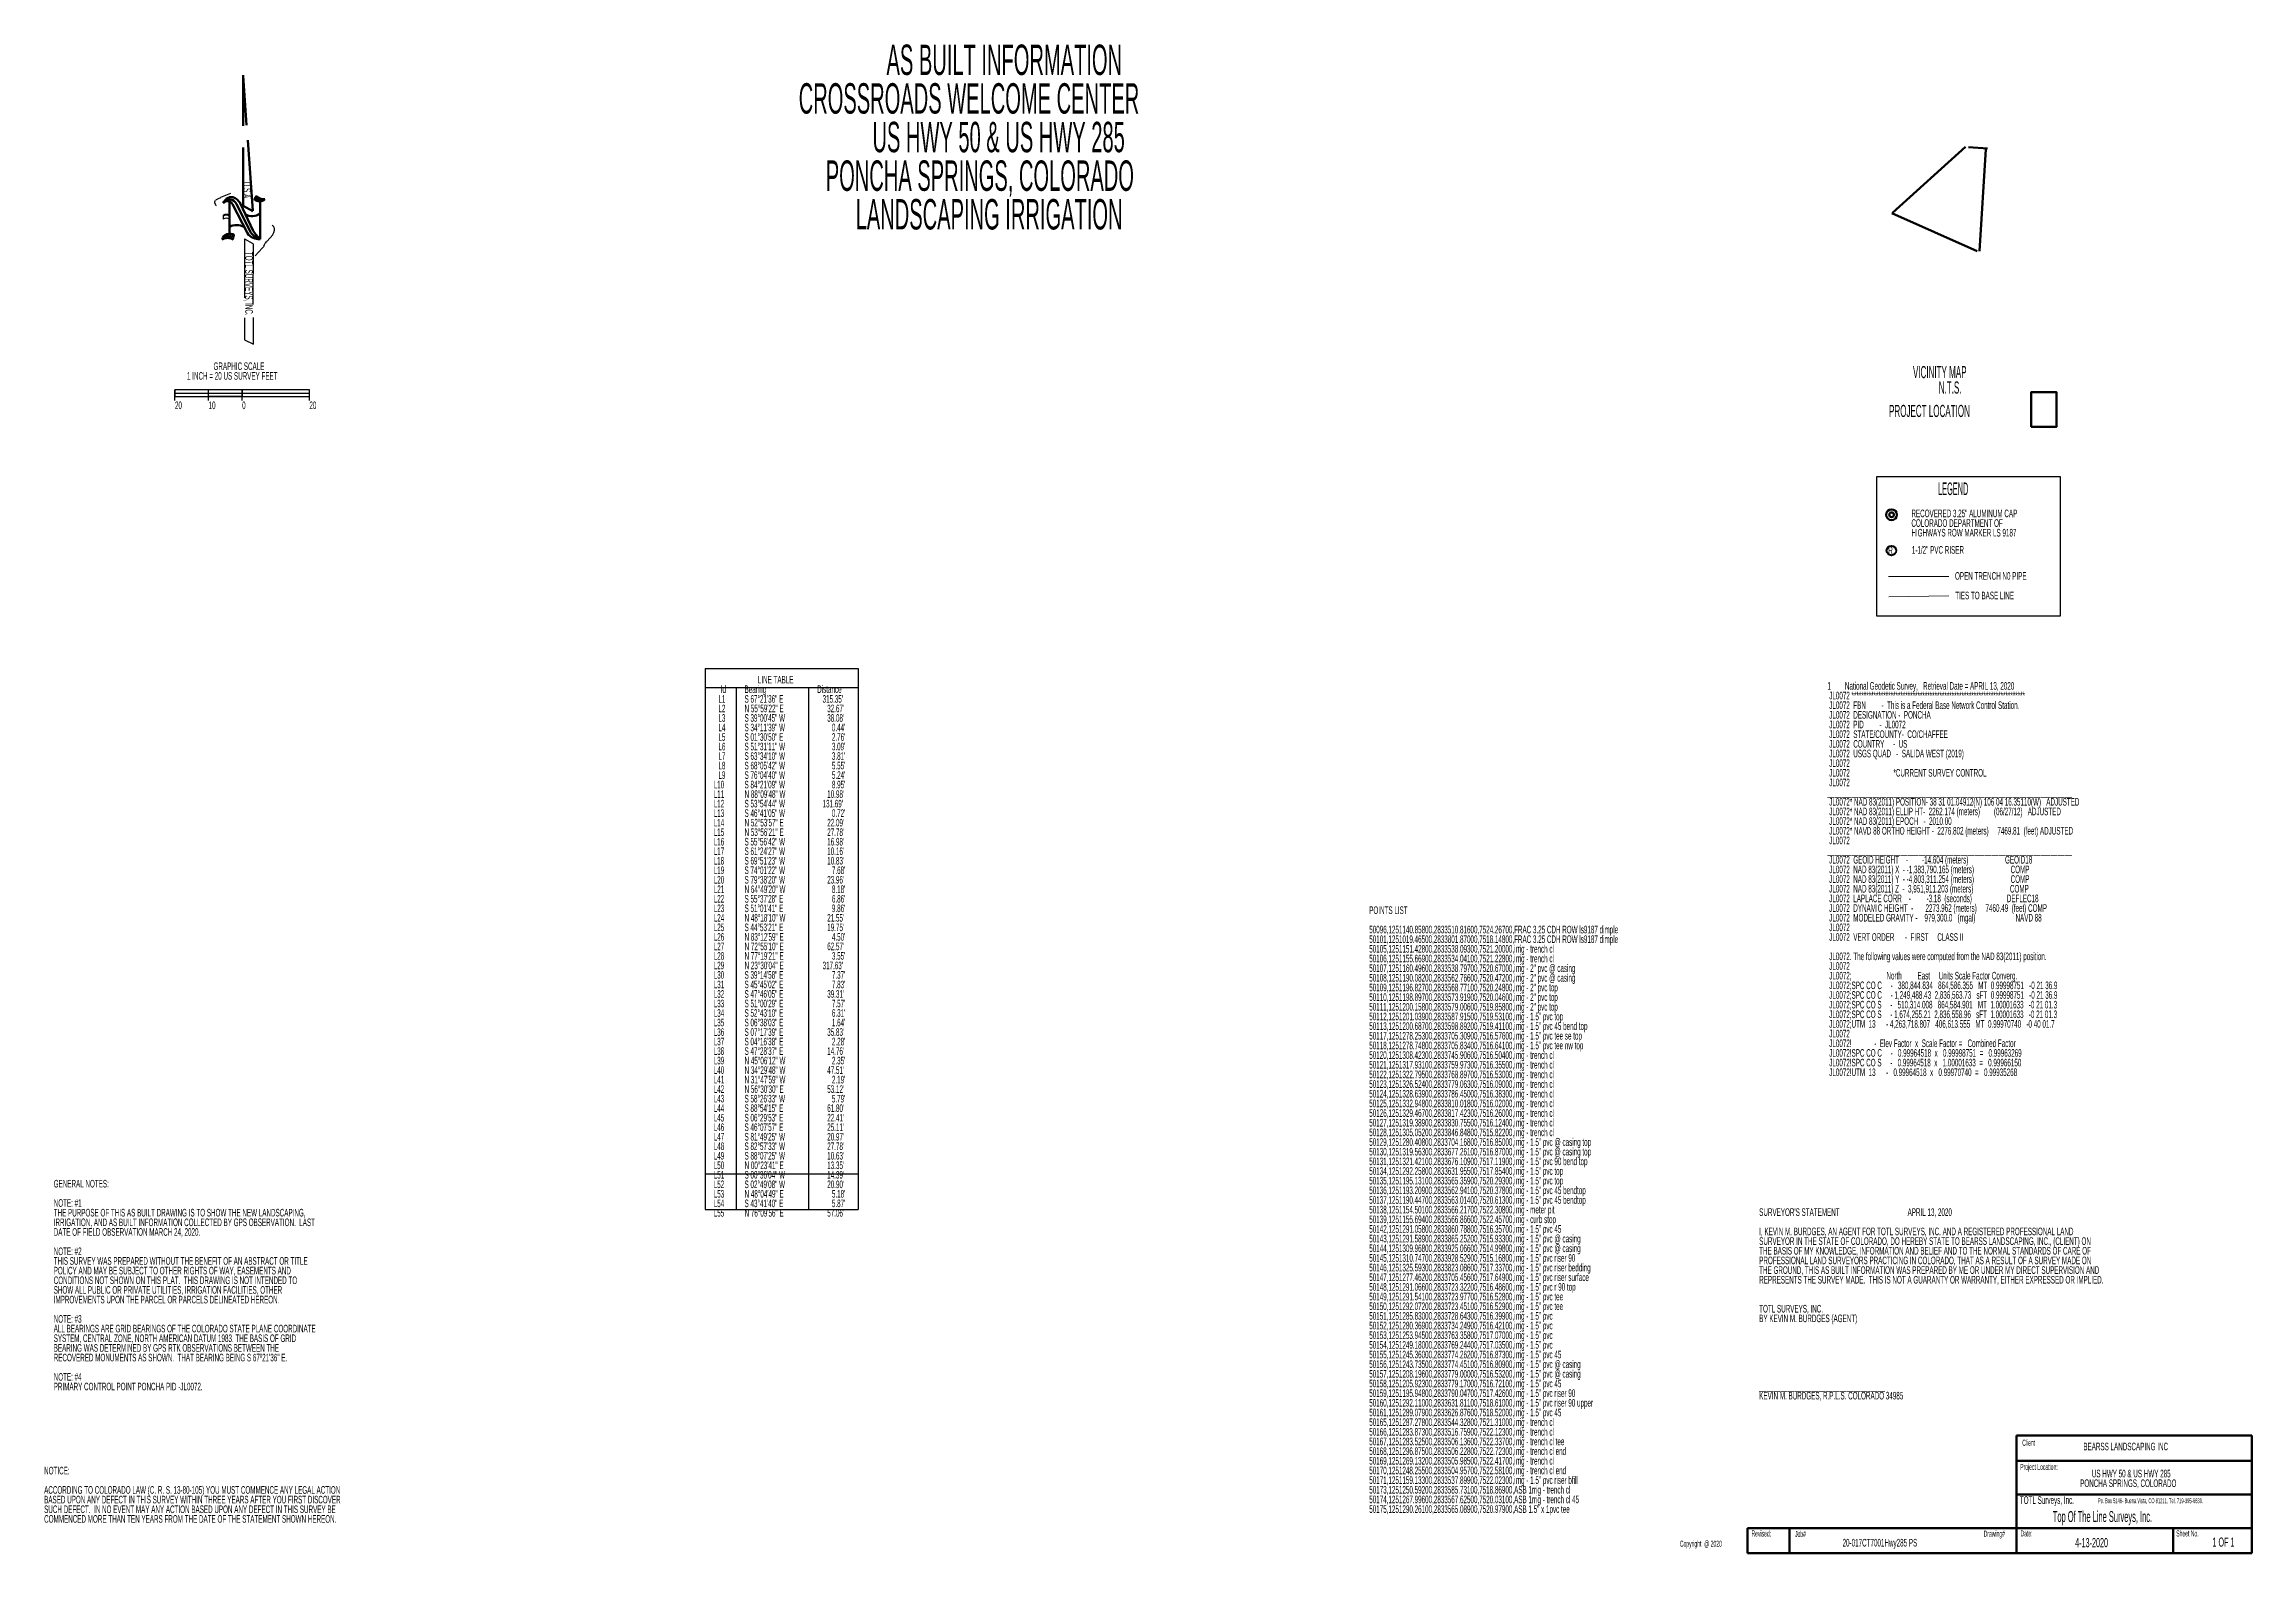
# Model space of a CAD drawing. Extents: x 2835785 to 2851632, y 1243954 to 1251877.
# Drawn here: x 2847915 to 2848900, y 1248476 to 1249150 of the extents above; entities that cross this region are included whole.
import ezdxf

# ---------------------------------------------------------------- set-up
doc = ezdxf.new("R2010")
doc.units = 0
doc.header["$MEASUREMENT"] = 0
doc.linetypes.add('Dash4', pattern=[135.014071, 45.004689, -45.004689, 45.004689, -3.35311e-06])
doc.linetypes.add('Dot1', pattern=[50.258159, 13.706771, -22.844618, 13.706771])
for name, color, linetype, true_color in [('Dot_Layer', 7, 'Continuous', 0x000000), ('Irrigation', 4, 'Continuous', 0x00ffff), ('Layout', 5, 'Continuous', 0x0000ff), ('table', 4, 'Continuous', 0x00ffff), ('Text', 5, 'Continuous', 0x0000ff)]:
    doc.layers.add(name, color=color, linetype=linetype, true_color=true_color)

msp = doc.modelspace()

# ---------------------------------------------------------------- texts
at = {"layer": 'Irrigation', "width": 0.493735}
msp.add_text('R', height=3.39, dxfattribs=at).set_placement((2848737.99, 1248922.63))
at = {"layer": 'Layout'}
for s, height, width, p in [('AS BUILT INFORMATION', 13.5783, 0.493958, (2848290.85, 1249136.65)), ('CROSSROADS WELCOME CENTER', 13.5783, 0.493958, (2848251.67, 1249119.4)), ('US HWY 50 & US HWY 285', 13.5783, 0.493958, (2848284.58, 1249102.15)), ('PONCHA SPRINGS, COLORADO', 13.5783, 0.493958, (2848263.75, 1249084.91)), ('LANDSCAPING IRRIGATION ', 13.5783, 0.493958, (2848277.09, 1249067.66)), ('1 INCH = 20 US SURVEY FEET', 3.395, 0.493735, (2847978.65, 1249000.58)), ('GRAPHIC SCALE', 3.395, 0.493735, (2847990.47, 1249004.9)), ('VICINITY MAP', 5.4317, 0.493846, (2848749, 1249001.27)), ('N.T.S.', 5.432, 0.493846, (2848760.5, 1248994.37)), ('20', 3.395, 0.493735, (2847973.27, 1248987.45)), ('10', 3.395, 0.493735, (2847988.27, 1248987.45)), ('0', 3.39, 0.493735, (2848003.27, 1248987.45)), ('20', 3.395, 0.493735, (2848033.27, 1248987.45)), ('PROJECT LOCATION', 5.4317, 0.493846, (2848738.33, 1248983.91)), ('LEGEND', 5.628, 0.40061, (2848760.23, 1248949.06)), ('COLORADO DEPARTMENT OF ', 3.395, 0.493735, (2848748.31, 1248934.87)), ('RECOVERED 3.25" ALUMINUM CAP ', 3.395, 0.493735, (2848748.31, 1248939.18)), ('HIGHWAYS ROW MARKER LS 9187', 3.395, 0.493735, (2848748.31, 1248930.56)), ('1-1/2" PVC RISER', 3.395, 0.493735, (2848748.51, 1248922.88)), ('OPEN TRENCH N0 PIPE', 3.395, 0.493735, (2848767.76, 1248911.26)), ('TIES TO BASE LINE', 3.395, 0.493735, (2848767.89, 1248902.52)), ('50096,1251140.85800,2833510.81600,7524.26700,FRAC 3.25 CDH ROW ls9187 dimple', 3.395, 0.493735, (2848506.32, 1248753.35)), ('POINTS LIST', 3.395, 0.493735, (2848506.32, 1248761.98)), ('50101,1251019.46500,2833801.87000,7518.14800,FRAC 3.25 CDH ROW ls9187 dimple', 3.395, 0.493735, (2848506.32, 1248749.04)), ('50105,1251151.42800,2833538.09300,7521.20000,irrig - trench cl', 3.395, 0.493735, (2848506.32, 1248744.73)), ('50106,1251155.66900,2833534.04100,7521.22800,irrig - trench cl', 3.395, 0.493735, (2848506.32, 1248740.41)), ('50107,1251160.49600,2833538.79700,7520.67000,irrig - 2" pvc @ casing', 3.395, 0.493735, (2848506.32, 1248736.1)), ('50108,1251190.08200,2833562.76600,7520.47200,irrig - 2" pvc @ casing', 3.395, 0.493735, (2848506.32, 1248731.79)), ('50109,1251196.82700,2833568.77100,7520.24800,irrig - 2" pvc top', 3.395, 0.493735, (2848506.32, 1248727.47)), ('50110,1251198.89700,2833573.91900,7520.04600,irrig - 2" pvc top', 3.395, 0.493735, (2848506.32, 1248723.16)), ('50111,1251200.15800,2833579.00600,7519.85800,irrig - 2" pvc top', 3.395, 0.493735, (2848506.32, 1248718.85)), ('50112,1251201.03900,2833587.91500,7519.53100,irrig - 1.5" pvc top', 3.395, 0.493735, (2848506.32, 1248714.53)), ('50113,1251200.68700,2833598.89200,7519.41100,irrig - 1.5" pvc 45 bend top', 3.395, 0.493735, (2848506.32, 1248710.22)), ('50117,1251278.25300,2833705.30900,7516.57600,irrig - 1.5" pvc tee se top', 3.395, 0.493735, (2848506.32, 1248705.91)), ('50118,1251278.74800,2833705.83400,7516.64100,irrig - 1.5" pvc tee nw top', 3.395, 0.493735, (2848506.32, 1248701.59)), ('50120,1251308.42300,2833745.90600,7516.50400,irrig - trench cl', 3.395, 0.493735, (2848506.32, 1248697.28)), ('50121,1251317.93100,2833759.97300,7516.35500,irrig - trench cl', 3.395, 0.493735, (2848506.32, 1248692.97)), ('50122,1251322.79500,2833768.89700,7516.53000,irrig - trench cl', 3.395, 0.493735, (2848506.32, 1248688.65)), ('50123,1251326.52400,2833779.06300,7516.09000,irrig - trench cl', 3.395, 0.493735, (2848506.32, 1248684.34)), ('50124,1251328.63900,2833786.45000,7516.38300,irrig - trench cl', 3.395, 0.493735, (2848506.32, 1248680.03)), ('50125,1251332.94800,2833810.01800,7516.02000,irrig - trench cl', 3.395, 0.493735, (2848506.32, 1248675.71)), ('50126,1251329.46700,2833817.42300,7516.26000,irrig - trench cl', 3.395, 0.493735, (2848506.32, 1248671.4)), ('50127,1251319.38900,2833830.75500,7516.12400,irrig - trench cl', 3.395, 0.493735, (2848506.32, 1248667.09)), ('50128,1251305.05200,2833846.84800,7515.82200,irrig - trench cl', 3.395, 0.493735, (2848506.32, 1248662.77)), ('50129,1251280.40800,2833704.16800,7516.85000,irrig - 1.5" pvc @ casing top', 3.395, 0.493735, (2848506.32, 1248658.46)), ('50130,1251319.56300,2833677.26100,7516.87000,irrig - 1.5" pvc @ casing top', 3.395, 0.493735, (2848506.32, 1248654.15)), ('50131,1251321.42100,2833676.10900,7517.11900,irrig - 1.5" pvc 90 bend top', 3.395, 0.493735, (2848506.32, 1248649.83)), ('50134,1251292.25800,2833631.95500,7517.85400,irrig - 1.5" pvc top', 3.395, 0.493735, (2848506.32, 1248645.52)), ('GENERAL NOTES:', 3.395, 0.493735, (2847919.15, 1248639.86)), ('50135,1251195.13100,2833565.35900,7520.29300,irrig - 1.5" pvc top', 3.395, 0.493735, (2848506.32, 1248641.21)), ('50136,1251193.20900,2833562.94100,7520.37800,irrig - 1.5" pvc 45 bendtop', 3.395, 0.493735, (2848506.32, 1248636.89)), ('THE PURPOSE OF THIS AS BUILT DRAWING IS TO SHOW THE NEW LANDSCAPING, ', 3.395, 0.493735, (2847919.15, 1248626.92)), ('NOTE: #1', 3.395, 0.493735, (2847919.15, 1248631.24)), ('50137,1251190.44700,2833563.01400,7520.61300,irrig - 1.5" pvc 45 bendtop', 3.395, 0.493735, (2848506.32, 1248632.58)), ('50138,1251154.50100,2833566.21700,7522.30800,irrig - meter pit', 3.395, 0.493735, (2848506.32, 1248628.27)), ("SURVEYOR'S STATEMENT                                       APRIL 13, 2020", 3.395, 0.493735, (2848680.37, 1248627.16)), ('DATE OF FIELD OBSERVATION MARCH 24, 2020.', 3.395, 0.493735, (2847919.15, 1248618.3)), ('IRRIGATION, AND AS BUILT INFORMATION COLLECTED BY GPS OBSERVATION.  LAST ', 3.395, 0.493735, (2847919.15, 1248622.61)), ('50139,1251155.69400,2833566.86600,7522.45700,irrig - curb stop', 3.395, 0.493735, (2848506.32, 1248623.95)), ('50142,1251291.05800,2833860.78800,7516.35700,irrig - 1.5" pvc 45', 3.395, 0.493735, (2848506.32, 1248619.64)), ('50143,1251291.58900,2833865.25200,7515.93300,irrig - 1.5" pvc @ casing', 3.395, 0.493735, (2848506.32, 1248615.33)), ('SURVEYOR IN THE STATE OF COLORADO, DO HEREBY STATE TO BEARSS LANDSCAPING, INC., (CLIENT) ON ', 3.395, 0.493735, (2848680.37, 1248614.22)), ('I, KEVIN M. BURDGES, AN AGENT FOR TOTL SURVEYS, INC. AND A REGISTERED PROFESSIONAL LAND ', 3.395, 0.493735, (2848680.37, 1248618.54)), ('THIS SURVEY WAS PREPARED WITHOUT THE BENEFIT OF AN ABSTRACT OR TITLE ', 3.395, 0.493735, (2847919.15, 1248605.36)), ('NOTE: #2', 3.395, 0.493735, (2847919.15, 1248609.67)), ('50144,1251309.96800,2833925.06600,7514.99800,irrig - 1.5" pvc @ casing', 3.395, 0.493735, (2848506.32, 1248611.01)), ('50145,1251310.74700,2833928.52900,7515.16800,irrig - 1.5" pvc riser 90', 3.395, 0.493735, (2848506.32, 1248606.7)), ('THE BASIS OF MY KNOWLEDGE, INFORMATION AND BELIEF AND TO THE NORMAL STANDARDS OF CARE OF ', 3.395, 0.493735, (2848680.37, 1248609.91)), ('PROFESSIONAL LAND SURVEYORS PRACTICING IN COLORADO, THAT AS A RESULT OF A SURVEY MADE ON ', 3.395, 0.493735, (2848680.37, 1248605.6)), ('CONDITIONS NOT SHOWN ON THIS PLAT.  THIS DRAWING IS NOT INTENDED TO ', 3.395, 0.493735, (2847919.15, 1248596.73)), ('POLICY AND MAY BE SUBJECT TO OTHER RIGHTS OF WAY, EASEMENTS AND ', 3.395, 0.493735, (2847919.15, 1248601.04)), ('50146,1251325.59300,2833823.08600,7517.33700,irrig - 1.5" pvc riser bedding', 3.395, 0.493735, (2848506.32, 1248602.39)), ('50147,1251277.46200,2833705.45600,7517.64900,irrig - 1.5" pvc riser surface', 3.395, 0.493735, (2848506.32, 1248598.07)), ('THE GROUND, THIS AS BUILT INFORMATION WAS PREPARED BY ME OR UNDER MY DIRECT SUPERVISION AND ', 3.395, 0.493735, (2848680.37, 1248601.28)), ('REPRESENTS THE SURVEY MADE.  THIS IS NOT A GUARANTY OR WARRANTY, EITHER EXPRESSED OR IMPLIED.', 3.395, 0.493735, (2848680.37, 1248596.97)), ('SHOW ALL PUBLIC OR PRIVATE UTILITIES, IRRIGATION FACILITIES, OTHER ', 3.395, 0.493735, (2847919.15, 1248592.42)), ('IMPROVEMENTS UPON THE PARCEL OR PARCELS DELINEATED HEREON.', 3.395, 0.493735, (2847919.15, 1248588.1)), ('50148,1251291.06600,2833723.32200,7516.48600,irrig - 1.5" pvc r 90 top', 3.395, 0.493735, (2848506.32, 1248593.76)), ('50149,1251291.54100,2833723.97700,7516.52800,irrig - 1.5" pvc tee', 3.395, 0.493735, (2848506.32, 1248589.45)), ('50150,1251292.07200,2833723.45100,7516.52900,irrig - 1.5" pvc tee', 3.395, 0.493735, (2848506.32, 1248585.13)), ('ALL BEARINGS ARE GRID BEARINGS OF THE COLORADO STATE PLANE COORDINATE ', 3.395, 0.493735, (2847919.15, 1248575.16)), ('NOTE: #3', 3.395, 0.493735, (2847919.15, 1248579.48)), ('50151,1251285.83000,2833728.64300,7516.39900,irrig - 1.5" pvc', 3.395, 0.493735, (2848506.32, 1248580.82)), ('50152,1251280.36900,2833734.24900,7516.42100,irrig - 1.5" pvc', 3.395, 0.493735, (2848506.32, 1248576.51)), ('TOTL SURVEYS, INC.', 3.395, 0.493735, (2848680.37, 1248584.03)), ('BY KEVIN M. BURDGES (AGENT)', 3.395, 0.493735, (2848680.37, 1248579.72)), ('SYSTEM, CENTRAL ZONE, NORTH AMERICAN DATUM 1983. THE BASIS OF GRID ', 3.395, 0.493735, (2847919.15, 1248570.85)), ('BEARING WAS DETERMINED BY GPS RTK OBSERVATIONS BETWEEN THE ', 3.395, 0.493735, (2847919.15, 1248566.54)), ('50153,1251253.94500,2833763.35800,7517.07000,irrig - 1.5" pvc', 3.395, 0.493735, (2848506.32, 1248572.19)), ('50154,1251249.18000,2833769.24400,7517.03500,irrig - 1.5" pvc', 3.395, 0.493735, (2848506.32, 1248567.88)), ('RECOVERED MONUMENTS AS SHOWN.  THAT BEARING BEING S 67º21\'36" E.  ', 3.395, 0.493735, (2847919.15, 1248562.22)), ('50155,1251245.36000,2833774.26200,7516.87300,irrig - 1.5" pvc 45', 3.395, 0.493735, (2848506.32, 1248563.57)), ('50156,1251243.73500,2833774.45100,7516.80900,irrig - 1.5" pvc @ casing', 3.395, 0.493735, (2848506.32, 1248559.25)), ('NOTE: #4', 3.395, 0.493735, (2847919.15, 1248553.6)), ('PRIMARY CONTROL POINT PONCHA PID -JL0072.', 3.395, 0.493735, (2847919.15, 1248549.28)), ('50157,1251208.19600,2833779.00000,7516.53200,irrig - 1.5" pvc @ casing', 3.395, 0.493735, (2848506.32, 1248554.94)), ('50158,1251205.92300,2833779.17000,7516.72100,irrig - 1.5" pvc 45', 3.395, 0.493735, (2848506.32, 1248550.63)), ('50159,1251195.94800,2833790.04700,7517.42600,irrig - 1.5" pvc riser 90', 3.395, 0.493735, (2848506.32, 1248546.31)), ('____________________________________', 3.395, 0.493735, (2848680.37, 1248549.52)), ('50160,1251292.11000,2833631.81100,7518.61000,irrig - 1.5" pvc riser 90 upper', 3.395, 0.493735, (2848506.32, 1248542)), ('50161,1251289.07900,2833626.87600,7518.52000,irrig - 1.5" pvc 45', 3.395, 0.493735, (2848506.32, 1248537.69)), ('KEVIN M. BURDGES, R.P.L.S. COLORADO 34985', 3.395, 0.493735, (2848680.37, 1248545.21)), ('50165,1251287.27800,2833544.32800,7521.31000,irrig - trench cl', 3.395, 0.493735, (2848506.32, 1248533.37)), ('50166,1251283.87300,2833516.75900,7522.12300,irrig - trench cl', 3.395, 0.493735, (2848506.32, 1248529.06)), ('50167,1251283.52500,2833506.13600,7522.33700,irrig - trench cl tee', 3.395, 0.493735, (2848506.32, 1248524.75)), ('50168,1251296.87500,2833506.22800,7522.72300,irrig - trench cl end', 3.395, 0.493735, (2848506.32, 1248520.43)), ('50169,1251269.13200,2833505.98500,7522.41700,irrig - trench cl', 3.395, 0.493735, (2848506.32, 1248516.12)), ('Client', 2.715, 0.494403, (2848797.76, 1248524.53)), ('BEARSS LANDSCAPING INC', 3.395, 0.493735, (2848825.04, 1248522.5)), ('NOTICE:', 3.395, 0.493735, (2847914.88, 1248511.73)), ('50170,1251248.25500,2833504.95700,7522.58100,irrig - trench cl end', 3.395, 0.493735, (2848506.32, 1248511.81)), ('50171,1251159.13300,2833537.89900,7522.02300,irrig - 1.5" pvc riser bfill', 3.395, 0.493735, (2848506.32, 1248507.49)), ('Project Location:', 2.715, 0.494403, (2848796.88, 1248513.72)), ('PONCHA SPRINGS, COLORADO', 3.395, 0.493735, (2848823.62, 1248506.1)), ('US HWY 50 & US HWY 285', 3.395, 0.493735, (2848828.83, 1248510.41)), ('ACCORDING TO COLORADO LAW (C. R. S. 13-80-105) YOU MUST COMMENCE ANY LEGAL ACTION ', 3.395, 0.493735, (2847914.88, 1248503.1)), ('BASED UPON ANY DEFECT IN THIS SURVEY WITHIN THREE YEARS AFTER YOU FIRST DISCOVER ', 3.395, 0.493735, (2847914.88, 1248498.79)), ('50173,1251250.59200,2833585.73100,7518.86900,ASB 1rrig - trench cl', 3.395, 0.493735, (2848506.32, 1248503.18)), ('50174,1251267.99600,2833567.62500,7520.03100,ASB 1rrig - trench cl 45', 3.395, 0.493735, (2848506.32, 1248498.87)), ('TOTL Surveys, Inc.', 3.395, 0.493735, (2848796.71, 1248498.58)), ('Po. Box 5146- Buena Vista, CO 81211, Tel. 719-395-6630.', 2.1733, 0.494096, (2848831.57, 1248498.88)), ('SUCH DEFECT.  IN NO EVENT MAY ANY ACTION BASED UPON ANY DEFECT IN THIS SURVEY BE ', 3.395, 0.493735, (2847914.88, 1248494.47)), ('COMMENCED MORE THAN TEN YEARS FROM THE DATE OF THE STATEMENT SHOWN HEREON.', 3.395, 0.493735, (2847914.88, 1248490.16)), ('50175,1251290.26100,2833565.08900,7520.97900,ASB 1.5" x 1pvc tee', 3.395, 0.493735, (2848506.32, 1248494.55)), ('Top Of The Line Surveys, Inc.', 4.8883, 0.493785, (2848811.43, 1248490.47)), ('Copyright  @ 2020', 2.715, 0.494403, (2848644.97, 1248479.45)), ('Revised:', 2.715, 0.494403, (2848676.94, 1248484)), ('Job#', 2.715, 0.494403, (2848696.36, 1248483.8)), ('20-017CT7001Hwy285 PS', 3.395, 0.493735, (2848717.57, 1248479.54)), ('Drawing#', 2.715, 0.494403, (2848780.56, 1248483.89)), ('Date:', 2.715, 0.494403, (2848796.99, 1248484.02)), ('4-13-2020', 4.073, 0.494032, (2848821.39, 1248479.22)), ('Sheet No.', 2.715, 0.494403, (2848866.52, 1248484.02)), ('1 OF 1', 4.073, 0.494032, (2848882.67, 1248479.48))]:
    msp.add_text(s, height=height, dxfattribs=dict(at, width=width)).set_placement(p)
at = {"layer": 'Layout', "color": 5, "true_color": 0x0000ff, "width": 0.493735}
for s, p in [('Id', (2848216.87, 1248860.68)), ('Bearing', (2848227.5, 1248860.68)), ('LINE TABLE', (2848233.44, 1248864.93)), ('Distance', (2848259.91, 1248860.68)), ('L1', (2848215.83, 1248856.33)), ('L2', (2848215.83, 1248852.08)), ('S 67%%D21\'36" E', (2848227.5, 1248856.33)), ('N 55%%D59\'22" E', (2848227.5, 1248852.08)), ("315.35'", (2848262.32, 1248856.33)), ("32.67'", (2848264.4, 1248852.08)), ('L3', (2848215.83, 1248847.83)), ('L4', (2848215.83, 1248843.58)), ('S 39%%D00\'45" W', (2848227.5, 1248847.83)), ('S 34%%D11\'39" W', (2848227.5, 1248843.58)), ("38.08'", (2848264.4, 1248847.83)), ("0.44'", (2848266.49, 1248843.58)), ('L5', (2848215.83, 1248839.33)), ('L6', (2848215.83, 1248835.08)), ('S 01%%D30\'50" E', (2848227.5, 1248839.33)), ('S 51%%D31\'11" W', (2848227.5, 1248835.08)), ("3.09'", (2848266.49, 1248835.08)), ("2.76'", (2848266.49, 1248839.33)), ('L7', (2848215.83, 1248830.83)), ('L8', (2848215.83, 1248826.58)), ('L9', (2848215.83, 1248822.33)), ('S 63%%D34\'10" W', (2848227.5, 1248830.83)), ('S 68%%D05\'42" W', (2848227.5, 1248826.58)), ('S 76%%D04\'40" W', (2848227.5, 1248822.33)), ("3.81'", (2848266.49, 1248830.83)), ("5.55'", (2848266.49, 1248826.58)), ("5.24'", (2848266.49, 1248822.33)), ('L10', (2848213.74, 1248818.08)), ('L11', (2848213.74, 1248813.83)), ('S 84%%D21\'09" W', (2848227.5, 1248818.08)), ('N 88%%D09\'48" W', (2848227.5, 1248813.83)), ("10.98'", (2848264.4, 1248813.83)), ("8.95'", (2848266.49, 1248818.08)), ('L12', (2848213.74, 1248809.58)), ('L13', (2848213.74, 1248805.33)), ('S 53%%D54\'44" W', (2848227.5, 1248809.58)), ('S 46%%D41\'05" W', (2848227.5, 1248805.33)), ("131.69'", (2848262.32, 1248809.58)), ("0.72'", (2848266.49, 1248805.33)), ('L14', (2848213.74, 1248801.08)), ('L15', (2848213.74, 1248796.83)), ('L16', (2848213.74, 1248792.58)), ('S 55%%D56\'42" W', (2848227.5, 1248792.58)), ('N 52%%D53\'57" E', (2848227.5, 1248801.08)), ('N 53%%D56\'21" E', (2848227.5, 1248796.83)), ("22.09'", (2848264.4, 1248801.08)), ("27.78'", (2848264.4, 1248796.83)), ("16.98'", (2848264.4, 1248792.58)), ('L17', (2848213.74, 1248788.33)), ('L18', (2848213.74, 1248784.08)), ('S 61%%D24\'27" W', (2848227.5, 1248788.33)), ('S 69%%D51\'23" W', (2848227.5, 1248784.08)), ("10.16'", (2848264.4, 1248788.33)), ("10.83'", (2848264.4, 1248784.08)), ('L19', (2848213.74, 1248779.83)), ('L20', (2848213.74, 1248775.58)), ('S 74%%D01\'22" W', (2848227.5, 1248779.83)), ('S 79%%D38\'20" W', (2848227.5, 1248775.58)), ("23.96'", (2848264.4, 1248775.58)), ("7.68'", (2848266.49, 1248779.83)), ('L21', (2848213.74, 1248771.33)), ('L22', (2848213.74, 1248767.08)), ('L23', (2848213.74, 1248762.83)), ('S 55%%D37\'28" E', (2848227.5, 1248767.08)), ('S 51%%D01\'41" E', (2848227.5, 1248762.83)), ('N 64%%D49\'20" W', (2848227.5, 1248771.33)), ("8.18'", (2848266.49, 1248771.33)), ("9.86'", (2848266.49, 1248762.83)), ("6.86'", (2848266.49, 1248767.08)), ('L24', (2848213.74, 1248758.58)), ('L25', (2848213.74, 1248754.33)), ('S 44%%D53\'21" E', (2848227.5, 1248754.33)), ('N 48%%D18\'10" W', (2848227.5, 1248758.58)), ("21.55'", (2848264.4, 1248758.58)), ("19.75'", (2848264.4, 1248754.33)), ('L26', (2848213.74, 1248750.08)), ('L27', (2848213.74, 1248745.83)), ('N 83%%D12\'59" E', (2848227.5, 1248750.08)), ('N 72%%D55\'10" E', (2848227.5, 1248745.83)), ("62.57'", (2848264.4, 1248745.83)), ("4.50'", (2848266.49, 1248750.08)), ('L28', (2848213.74, 1248741.58)), ('L29', (2848213.74, 1248737.33)), ('L30', (2848213.74, 1248733.08)), ('S 39%%D14\'58" E', (2848227.5, 1248733.08)), ('N 77%%D19\'21" E', (2848227.5, 1248741.58)), ('N 23%%D30\'04" E', (2848227.5, 1248737.33)), ("317.63'", (2848262.32, 1248737.33)), ("3.55'", (2848266.49, 1248741.58)), ("7.37'", (2848266.49, 1248733.08)), ('L31', (2848213.74, 1248728.83)), ('L32', (2848213.74, 1248724.58)), ('S 45%%D45\'02" E', (2848227.5, 1248728.83)), ('S 47%%D46\'05" E', (2848227.5, 1248724.58)), ("39.31'", (2848264.4, 1248724.58)), ("7.83'", (2848266.49, 1248728.83)), ('L33', (2848213.74, 1248720.33)), ('L34', (2848213.74, 1248716.08)), ('S 51%%D00\'29" E', (2848227.5, 1248720.33)), ('S 52%%D43\'10" E', (2848227.5, 1248716.08)), ("7.57'", (2848266.49, 1248720.33)), ("6.31'", (2848266.49, 1248716.08)), ('L35', (2848213.74, 1248711.83)), ('L36', (2848213.74, 1248707.58)), ('L37', (2848213.74, 1248703.33)), ('S 06%%D38\'03" E', (2848227.5, 1248711.83)), ('S 07%%D17\'39" E', (2848227.5, 1248707.58)), ('S 04%%D16\'38" E', (2848227.5, 1248703.33)), ("35.83'", (2848264.4, 1248707.58)), ("2.28'", (2848266.49, 1248703.33)), ("1.64'", (2848266.49, 1248711.83)), ('L38', (2848213.74, 1248699.08)), ('L39', (2848213.74, 1248694.83)), ('S 47%%D28\'37" E', (2848227.5, 1248699.08)), ('N 45%%D06\'12" W', (2848227.5, 1248694.83)), ("14.76'", (2848264.4, 1248699.08)), ("2.35'", (2848266.49, 1248694.83)), ('L40', (2848213.74, 1248690.58)), ('L41', (2848213.74, 1248686.33)), ('N 34%%D29\'48" W', (2848227.5, 1248690.58)), ('N 31%%D47\'59" W', (2848227.5, 1248686.33)), ("47.51'", (2848264.4, 1248690.58)), ("2.19'", (2848266.49, 1248686.33)), ('L42', (2848213.74, 1248682.08)), ('L43', (2848213.74, 1248677.83)), ('L44', (2848213.74, 1248673.58)), ('S 58%%D26\'33" W', (2848227.5, 1248677.83)), ('S 88%%D54\'15" E', (2848227.5, 1248673.58)), ('N 56%%D30\'30" E', (2848227.5, 1248682.08)), ("53.12'", (2848264.4, 1248682.08)), ("61.80'", (2848264.4, 1248673.58)), ("5.79'", (2848266.49, 1248677.83)), ('L45', (2848213.74, 1248669.33)), ('L46', (2848213.74, 1248665.08)), ('S 06%%D29\'53" E', (2848227.5, 1248669.33)), ('S 46%%D07\'57" E', (2848227.5, 1248665.08)), ("22.41'", (2848264.4, 1248669.33)), ("25.11'", (2848264.4, 1248665.08)), ('L47', (2848213.74, 1248660.83)), ('L48', (2848213.74, 1248656.58)), ('S 81%%D49\'25" W', (2848227.5, 1248660.83)), ('S 82%%D57\'33" W', (2848227.5, 1248656.58)), ("20.97'", (2848264.4, 1248660.83)), ("27.78'", (2848264.4, 1248656.58)), ('L49', (2848213.74, 1248652.33)), ('L50', (2848213.74, 1248648.08)), ('S 88%%D07\'25" W', (2848227.5, 1248652.33)), ('S 00%%D36\'04" W', (2848227.5, 1248643.83)), ('N 00%%D23\'41" E', (2848227.5, 1248648.08)), ("10.63'", (2848264.4, 1248652.33)), ("13.35'", (2848264.4, 1248648.08)), ("14.39'", (2848264.4, 1248643.83)), ('L51', (2848213.74, 1248643.83)), ('L52', (2848213.74, 1248639.58)), ('L53', (2848213.74, 1248635.33)), ('S 02%%D49\'08" W', (2848227.5, 1248639.58)), ('N 48%%D04\'49" E', (2848227.5, 1248635.33)), ("20.90'", (2848264.4, 1248639.58)), ("5.18'", (2848266.49, 1248635.33)), ('L54', (2848213.74, 1248631.08)), ('L55', (2848213.74, 1248626.83)), ('S 43%%D41\'40" E', (2848227.5, 1248631.08)), ('N 76%%D09\'56" E', (2848227.5, 1248626.83)), ("57.06'", (2848264.4, 1248626.83)), ("5.87'", (2848266.49, 1248631.08))]:
    msp.add_text(s, height=3.395, dxfattribs=at).set_placement(p)
at = {"layer": 'table', "width": 0.493735}
for s, p in [('1        National Geodetic Survey,   Retrieval Date = APRIL 13, 2020', (2848710.84, 1248862.15)), (' JL0072 ***********************************************************************', (2848710.84, 1248857.84)), (' JL0072  FBN         -  This is a Federal Base Network Control Station.', (2848710.84, 1248853.53)), (' JL0072  DESIGNATION -  PONCHA', (2848710.84, 1248849.21)), (' JL0072  PID         -  JL0072', (2848710.84, 1248844.9)), (' JL0072  STATE/COUNTY-  CO/CHAFFEE', (2848710.84, 1248840.59)), (' JL0072  COUNTRY     -  US', (2848710.84, 1248836.27)), (' JL0072  USGS QUAD   -  SALIDA WEST (2019)', (2848710.84, 1248831.96)), (' JL0072', (2848710.84, 1248827.65)), (' JL0072                         *CURRENT SURVEY CONTROL', (2848710.84, 1248823.33)), (' JL0072  ', (2848710.84, 1248819.02)), ('______________________________________________________________________', (2848710.84, 1248814.71)), (' JL0072* NAD 83(2011) POSITION- 38 31 01.04912(N) 106 04 16.35110(W)   ADJUSTED  ', (2848710.84, 1248810.39)), (' JL0072* NAD 83(2011) ELLIP HT-  2262.174 (meters)        (06/27/12)   ADJUSTED', (2848710.84, 1248806.08)), (' JL0072* NAD 83(2011) EPOCH   -  2010.00', (2848710.84, 1248801.77)), (' JL0072* NAVD 88 ORTHO HEIGHT -  2276.802 (meters)     7469.81  (feet) ADJUSTED  ', (2848710.84, 1248797.45)), (' JL0072  ', (2848710.84, 1248793.14)), ('______________________________________________________________________', (2848710.84, 1248788.83)), (' JL0072  GEOID HEIGHT    -        -14.604 (meters)                     GEOID18', (2848710.84, 1248784.51)), (' JL0072  NAD 83(2011) X  - -1,383,790.165 (meters)                     COMP', (2848710.84, 1248780.2)), (' JL0072  NAD 83(2011) Y  - -4,803,311.254 (meters)                     COMP', (2848710.84, 1248775.89)), (' JL0072  NAD 83(2011) Z  -  3,951,911.203 (meters)                     COMP', (2848710.84, 1248771.57)), (' JL0072  LAPLACE CORR    -         -3.18  (seconds)                    DEFLEC18', (2848710.84, 1248767.26)), (' JL0072  DYNAMIC HEIGHT  -       2273.962 (meters)     7460.49  (feet) COMP', (2848710.84, 1248762.95)), (' JL0072  MODELED GRAVITY -    979,300.0   (mgal)                       NAVD 88', (2848710.84, 1248758.63)), (' JL0072', (2848710.84, 1248754.32)), (' JL0072  VERT ORDER      -  FIRST     CLASS II', (2848710.84, 1248750.01)), (' JL0072. The following values were computed from the NAD 83(2011) position.', (2848710.84, 1248741.38)), (' JL0072', (2848710.84, 1248737.07)), (' JL0072;                    North         East     Units Scale Factor Converg.', (2848710.84, 1248732.75)), (' JL0072;SPC CO C     -   380,844.834   864,586.355   MT  0.99998751   -0 21 36.9', (2848710.84, 1248728.44)), (' JL0072;SPC CO C     - 1,249,488.43  2,836,563.73   sFT  0.99998751   -0 21 36.9', (2848710.84, 1248724.13)), (' JL0072;SPC CO S     -   510,314.008   864,584.901   MT  1.00001633   -0 21 01.3', (2848710.84, 1248719.81)), (' JL0072;SPC CO S     - 1,674,255.21  2,836,558.96   sFT  1.00001633   -0 21 01.3', (2848710.84, 1248715.5)), (' JL0072;UTM  13      - 4,263,718.807   406,613.555   MT  0.99970740   -0 40 01.7', (2848710.84, 1248711.19)), (' JL0072', (2848710.84, 1248706.87)), (' JL0072!             -  Elev Factor  x  Scale Factor =   Combined Factor', (2848710.84, 1248702.56)), (' JL0072!SPC CO C     -   0.99964518  x   0.99998751  =   0.99963269', (2848710.84, 1248698.25)), (' JL0072!SPC CO S     -   0.99964518  x   1.00001633  =   0.99966150', (2848710.84, 1248693.93)), (' JL0072!UTM  13      -   0.99964518  x   0.99970740  =   0.99935268', (2848710.84, 1248689.62))]:
    msp.add_text(s, height=3.395, dxfattribs=at).set_placement(p)
at = {"layer": 'Text', "width": 0.493735}
for s, p in [('U.S.A.', (2848003.74, 1249088.94)), ('TOTL SURVEYS, INC.', (2848004.64, 1249057.68))]:
    msp.add_text(s, height=3.395, rotation=269.97836, dxfattribs=at).set_placement(p)

# ---------------------------------------------------------------- linework, layer by layer
at = {"layer": 'Dot_Layer', "color": 18, "linetype": 'ByBlock', "lineweight": 25, "ltscale": 30, "true_color": 0x000000}
msp.add_line((2848004.27, 1249063.51), (2848008.03, 1249061.35), dxfattribs=at)
at = {"layer": 'Layout', "color": 5, "linetype": 'ByBlock', "lineweight": 50, "ltscale": 30, "true_color": 0x0000ff}
for p, q in [((2848003.64, 1249113.95), (2848003.64, 1249136.61)), ((2848003.7, 1249136.32), (2848005.16, 1249114.19)), ((2848003.64, 1249078.29), (2848003.64, 1249104.3)), ((2848005.86, 1249107.54), (2848008.04, 1249075.93)), ((2847997.58, 1249080.09), (2847997.56, 1249065.71)), ((2847998.96, 1249079.01), (2848005.59, 1249065.95)), ((2848000.7, 1249079.11), (2848006.96, 1249066.45)), ((2848002.42, 1249079.34), (2848008.19, 1249067.12)), ((2848008.04, 1249075.82), (2848003.67, 1249078.28)), ((2848011.28, 1249080.25), (2848011.27, 1249063.26))]:
    msp.add_line(p, q, dxfattribs=at)
at = {"layer": 'Layout', "color": 5, "linetype": 'ByBlock', "lineweight": 211, "ltscale": 30, "true_color": 0x0000ff}
for p, q in [((2848739.88, 1249075.12), (2848772.38, 1249104.62)), ((2848782.26, 1249103.81), (2848773.73, 1249104.4)), ((2848778.64, 1249057.95), (2848781.58, 1249103.57)), ((2848777.66, 1249057.92), (2848739.63, 1249074.97))]:
    msp.add_line(p, q, dxfattribs=at)
at = {"layer": 'Layout', "color": 5, "linetype": 'ByBlock', "lineweight": 25, "ltscale": 30, "true_color": 0x0000ff}
for p, q in [((2847991.45, 1249080.8), (2847991.8, 1249081.07)), ((2847991.8, 1249081.07), (2847992.64, 1249081.49)), ((2847992.73, 1249081.51), (2847993.73, 1249081.91)), ((2847993.73, 1249082.05), (2847998.2, 1249083.85)), ((2848008.68, 1249081.16), (2848009.55, 1249082.69)), ((2847991.09, 1249080.04), (2847991.17, 1249080.44)), ((2847991.11, 1249079.6), (2847991.09, 1249080.04)), ((2847991.53, 1249078.46), (2847991.13, 1249079.53)), ((2847991.17, 1249080.44), (2847991.43, 1249080.8)), ((2847991.8, 1249078.27), (2847991.57, 1249078.44)), ((2847999.7, 1249065.14), (2847999.24, 1249063.22)), ((2848004.28, 1249063.44), (2848004.28, 1249037.11)), ((2848008.11, 1249061.23), (2848008.1, 1249034.13)), ((2848012.92, 1249060.35), (2848013.6, 1249061.5)), ((2848013.75, 1249061.6), (2848014.34, 1249062.4)), ((2848014.39, 1249062.45), (2848016.88, 1249065.26)), ((2848016.67, 1249069.56), (2848017.1, 1249069.27)), ((2848017.19, 1249066.17), (2848016.72, 1249065.01)), ((2848017.14, 1249069.22), (2848017.38, 1249068.74)), ((2848017.48, 1249067.19), (2848017.19, 1249066.17)), ((2848017.38, 1249068.74), (2848017.57, 1249067.92)), ((2848017.57, 1249067.82), (2848017.48, 1249067.19)), ((2848012.35, 1249059.44), (2848009.12, 1249055.86)), ((2848012.73, 1249059.98), (2848012.35, 1249059.44)), ((2848013.06, 1249060.56), (2848012.73, 1249059.98)), ((2848004.27, 1249028.17), (2848004.28, 1249018.45)), ((2848008.28, 1249016.39), (2848008.28, 1249028.34)), ((2848004.28, 1249018.45), (2848008.28, 1249016.39))]:
    msp.add_line(p, q, dxfattribs=at)
at = {"layer": 'Layout', "color": 5, "linetype": 'ByBlock', "ltscale": 30, "true_color": 0x0000ff}
for p, q in [((2847973.27, 1248991.25), (2847973.27, 1248996.12)), ((2847973.27, 1248993.12), (2847973.27, 1248996.12)), ((2847973.27, 1248994.62), (2848033.27, 1248994.62)), ((2847988.27, 1248991.25), (2847988.27, 1248996.12)), ((2847988.27, 1248993.12), (2847988.27, 1248996.12)), ((2848003.27, 1248991.25), (2848003.27, 1248996.12)), ((2848003.27, 1248993.12), (2848003.27, 1248996.12)), ((2848033.27, 1248991.25), (2848033.27, 1248996.12)), ((2848209.88, 1248871.66), (2848278.25, 1248871.66)), ((2848209.88, 1248871.66), (2848209.88, 1248630.01)), ((2848278.25, 1248871.66), (2848278.25, 1248630.01)), ((2848209.88, 1248863.06), (2848278.25, 1248863.06)), ((2848223.75, 1248863.06), (2848223.75, 1248630.01)), ((2848256, 1248863.06), (2848256, 1248630.01)), ((2848210.29, 1248645.93), (2848278.49, 1248645.93)), ((2848209.88, 1248630.01), (2848278.25, 1248630.01))]:
    msp.add_line(p, q, dxfattribs=at)
at = {"layer": 'Layout', "color": 5, "linetype": 'ByBlock', "lineweight": 80, "ltscale": 30, "true_color": 0x0000ff}
for p, q in [((2848900.2, 1248529.04), (2848795.2, 1248529.04)), ((2848795.2, 1248529.04), (2848795.2, 1248476.54)), ((2848900.2, 1248476.54), (2848900.2, 1248529.04)), ((2848900.23, 1248476.57), (2848900.25, 1248529.13)), ((2848900.2, 1248517.79), (2848795.2, 1248517.79)), ((2848900.2, 1248502.79), (2848795.2, 1248502.79)), ((2848750.86, 1248487.79), (2848675.2, 1248487.79)), ((2848675.2, 1248487.79), (2848675.2, 1248476.54)), ((2848693.88, 1248476.25), (2848693.88, 1248487.5)), ((2848795.2, 1248487.79), (2848750.2, 1248487.79)), ((2848900.22, 1248487.78), (2848795.2, 1248487.79)), ((2848865.16, 1248476.54), (2848865.1, 1248487.79)), ((2848675.2, 1248476.54), (2848750.2, 1248476.54)), ((2848750.2, 1248476.54), (2848795.2, 1248476.54)), ((2848795.2, 1248476.54), (2848900.2, 1248476.54))]:
    msp.add_line(p, q, dxfattribs=at)
at = {"layer": 'Layout', "color": 5, "linetype": 'ByBlock', "ltscale": 30, "true_color": 0x0000ff}
for points in [[(2847973.27, 1248993.12), (2848033.27, 1248993.12), (2848033.27, 1248996.12), (2847973.27, 1248996.12), (2847973.27, 1248993.12)], [(2847973.27, 1248994.62), (2847988.27, 1248994.62), (2847988.27, 1248996.12), (2847973.27, 1248996.12), (2847973.27, 1248994.62)], [(2847988.27, 1248994.62), (2848003.27, 1248994.62), (2848003.27, 1248993.12), (2847988.27, 1248993.12), (2847988.27, 1248994.62)], [(2848003.27, 1248994.62), (2848033.27, 1248994.62), (2848033.27, 1248996.12), (2848003.27, 1248996.12), (2848003.27, 1248994.62)]]:
    msp.add_lwpolyline(points, dxfattribs=at)
at = {"layer": 'Layout', "color": 5, "linetype": 'ByBlock', "lineweight": 80, "ltscale": 30, "true_color": 0x0000ff}
msp.add_lwpolyline([(2848801.79, 1248979.51), (2848813.03, 1248979.51), (2848813.03, 1248995.07), (2848801.79, 1248995.07), (2848801.79, 1248979.51)], dxfattribs=at)
at = {"layer": 'Layout', "color": 5, "linetype": 'ByBlock', "lineweight": 25, "ltscale": 30, "true_color": 0x0000ff}
msp.add_lwpolyline([(2848732.68, 1248895.07), (2848814.82, 1248895.07), (2848814.82, 1248957.25), (2848732.68, 1248957.25), (2848732.68, 1248895.07)], dxfattribs=at)
at = {"layer": 'Layout', "color": 5, "linetype": 'Dash4', "lineweight": 13, "ltscale": 30, "true_color": 0x0000ff}
msp.add_lwpolyline([(2848738.02, 1248912.71), (2848765.02, 1248912.71)], dxfattribs=at)
at = {"layer": 'Layout', "color": 5, "linetype": 'Dot1', "lineweight": 13, "ltscale": 30, "true_color": 0x0000ff}
msp.add_lwpolyline([(2848738.22, 1248903.61), (2848765.02, 1248904.01)], dxfattribs=at)
at = {"layer": 'Layout', "color": 18, "linetype": 'ByBlock', "lineweight": 50, "ltscale": 30, "true_color": 0x000000}
for radius in [2.4, 1.07]:
    msp.add_circle((2848739.45, 1248940.28), radius, dxfattribs=at)
at = {"layer": 'Layout', "color": 18, "linetype": 'ByBlock', "lineweight": 40, "ltscale": 30, "true_color": 0x000000}
msp.add_circle((2848739.37, 1248924.26), 2.12, dxfattribs=at)
at = {"layer": 'Layout', "color": 5, "linetype": 'ByBlock', "lineweight": 50, "ltscale": 30, "true_color": 0x0000ff}
for centre, radius, start, end in [((2848000.26, 1249076.76), 6.08, 122.99345, 153.50571), ((2847997.66, 1249077.8), 3.31, 23.78578, 149.25869), ((2847998.38, 1249078.01), 4.11, 79.48949, 110.41075), ((2847996.88, 1249075.89), 6.57, 31.74554, 69.92884), ((2848011.03, 1249083.77), 3.54, 228.17974, 312.63201), ((2848011.81, 1249084.61), 3.81, 224.95749, 295.01713), ((2848013.05, 1249085.89), 4.75, 222.42262, 274.43766), ((2847996.71, 1249077.65), 2.62, 30.80066, 136.07017), ((2848007.78, 1249079.52), 5.89, 237.7244, 306.50771), ((2847997.73, 1249062.19), 3.54, 56.32075, 163.40181), ((2847996.82, 1249059.1), 4.79, 59.40215, 121.03169), ((2847997.46, 1249060.97), 3.81, 58.11004, 144.19767), ((2848000.8, 1249062.14), 7.5, 63.78317, 115.66772), ((2848010.97, 1249070.04), 6.76, 217.2673, 272.73448), ((2848014.28, 1249071.86), 9.11, 216.54712, 250.36485), ((2848023.45, 1249076.32), 17.82, 211.11633, 226.94437)]:
    msp.add_arc(centre, radius, start, end, dxfattribs=at)
at = {"layer": 'Layout', "color": 5, "linetype": 'ByBlock', "lineweight": 25, "ltscale": 30, "true_color": 0x0000ff}
for centre, radius, start, end in [((2847996.18, 1249070.41), 3.57, 67.53871, 114.20019), ((2848000.31, 1249073.15), 5.57, 170.57331, 188.47751), ((2847996.19, 1249071.32), 3.07, 63.43494, 116.56507), ((2847996.23, 1249069.57), 3.07, 63.43494, 116.56507)]:
    msp.add_arc(centre, radius, start, end, dxfattribs=at)

msp.set_redraw_order([(e.dxf.handle, doc.entitydb.next_handle()) for e in msp.query("TEXT MTEXT ATTDEF DIMENSION ARC_DIMENSION")])  # texts and dimensions are drawn at this point

doc.saveas('drawing.dxf')
